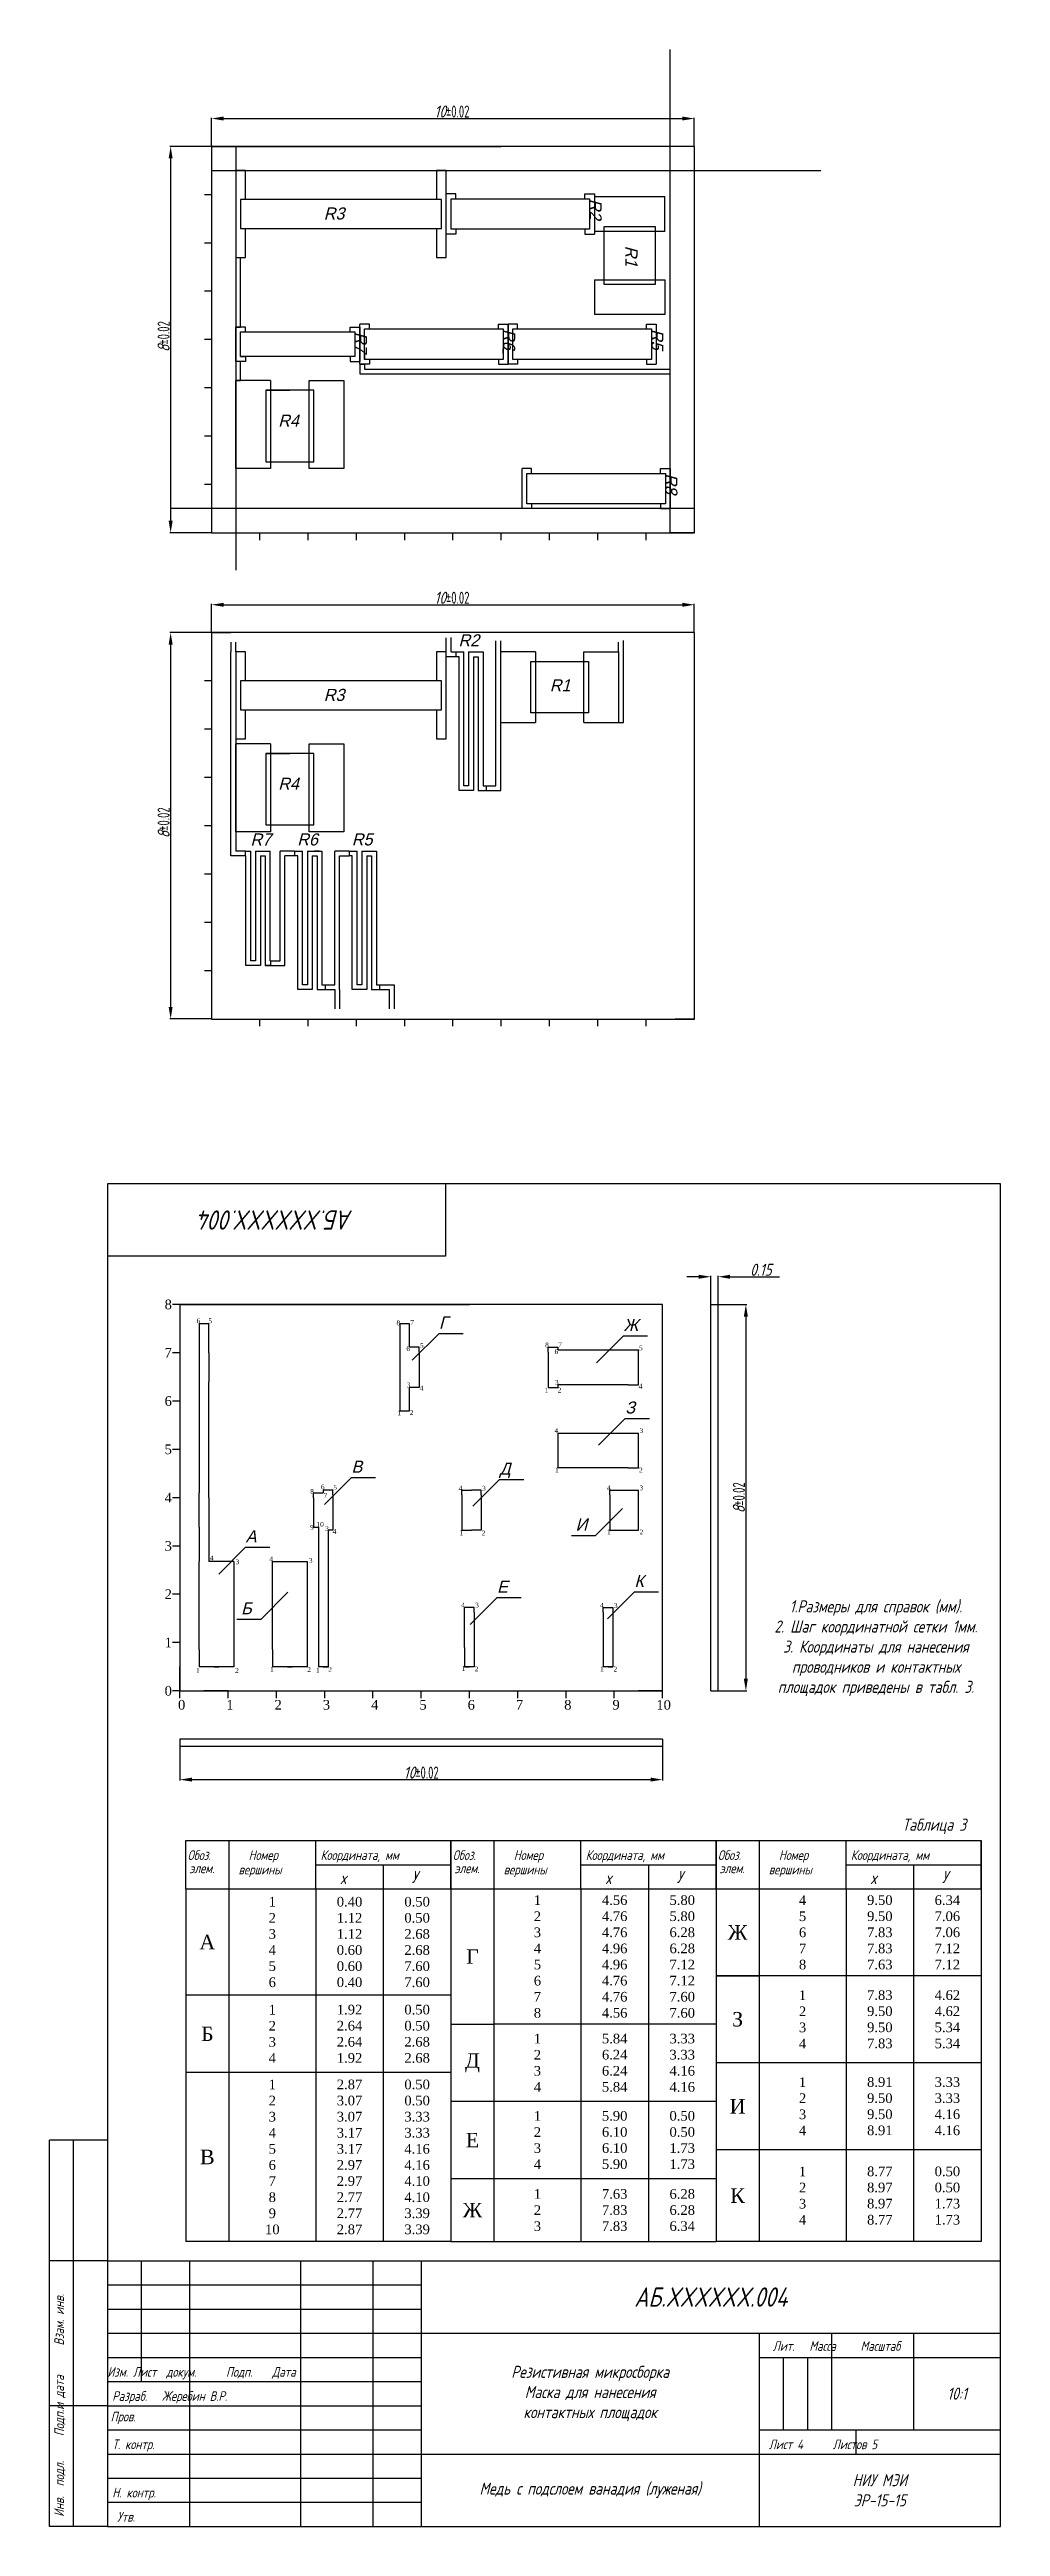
# Model space of a CAD drawing. Header units: millimetres. Extents: x 1007 to 2120, y -18 to 495.
# Drawn here: x 1457 to 1654, y -18 to 495 of the extents above; entities that cross this region are included whole.
import ezdxf

# ---------------------------------------------------------------- set-up
doc = ezdxf.new("R2010")
doc.units = ezdxf.units.MM
doc.layers.add('проводник', color=7, linetype='Continuous')
doc.layers.add('рамка', color=7, linetype='Continuous')
doc.styles.add('2', font='gostwnd4.shx', dxfattribs={"oblique": 15, "height": 2})
doc.styles.add('2.5', font='gostwnd4.shx', dxfattribs={"oblique": 15, "height": 2.5})
doc.styles.add('STYLE1', font='gostwnd4.shx', dxfattribs={"oblique": 15, "height": 2.5})
doc.dimstyles.get("Standard").update_dxf_attribs({"dimtxt": 0.5, "dimasz": 2.5, "dimexe": 0.18, "dimexo": 0.0625, "dimgap": 0.2, "dimtad": 1, "dimtoh": 1, "dimdec": 4, "dimzin": 0, "dimdsep": 46, "dimtxsty": 'STYLE1', "dimcen": 2.5, "dimadec": 0, "dimazin": 0, "dimtfac": 1, "dimtdec": 4, "dimtofl": 0, "dimtmove": 0, "dimatfit": 3, "dimfxl": 1, "dimtolj": 1, "dimtzin": 0, "dimarcsym": 0})

msp = doc.modelspace()

# ---------------------------------------------------------------- texts
at = {"style": 'STYLE1', "oblique": 15}
msp.add_text('Инв.  подл.     Подп.и дата      Взам. инв. ', height=2, rotation=90, dxfattribs=at).set_placement((1460.38162, -15.57306))
for s, p in [('Лит.   Масса     Масштаб', (1607.20008, 18.7896)), ('Изм. Лист  докум.      Подп.    Дата', (1469.38162, 13.42694)), ('Разраб.   Жеребин В.Р.', (1470.38162, 8.42694)), ('Пров.       ', (1470.04422, 4.18176)), ('Т. контр.  ', (1470.38162, -1.57306)), ('Лист 4      Листов 5', (1606.38162, -1.57306)), ('Н. контр.  ', (1470.38162, -11.57306)), ('Утв.      ', (1471.38162, -16.57306))]:
    msp.add_text(s, height=2, dxfattribs=at).set_placement(p)
at = {"color": 0, "insert": (1504.38162, 252.92694), "char_height": 4, "width": 70, "attachment_point": 5, "rotation": 180, "style": '2'}
msp.add_mtext('{\\C7;АБ.XXXXXX.004}', dxfattribs=at)
at = {"char_height": 2.5, "style": 'STYLE1'}
for s, insert, width, attachment_point in [('1.Размеры для справок (мм).\\P2. Шаг координатной сетки 1мм.\\P3. Координаты для нанесения проводников и контактных площадок приведены в табл. 3.', (1628.57006, 174.18431), 44.3358959, 2), ('Таблица 3', (1640.64424, 128.98356), 19.9614445, 2), ('Резистивная микросборка\\PМаска для нанесения \\Pконтактных площадок', (1569.38162, 9.92694), 70, 5), ('\\pt7.5;10:1', (1645.38162, 9.92694), 18, 5), ('Медь с подслоем ванадия (луженая)', (1569.38162, -10.07306), 70, 5), ('НИУ МЭИ\\P\\pt7.5;ЭР-15-15', (1629.38162, -10.07306), 50, 5)]:
    msp.add_mtext(s, dxfattribs=dict(at, insert=insert, width=width, attachment_point=attachment_point))
at = {"color": 0, "insert": (1594.38162, 29.92694), "char_height": 4, "width": 120, "attachment_point": 5, "style": '2.5'}
msp.add_mtext('{\\C7;АБ.XXXXXX.004}', dxfattribs=at)
at = {"layer": 'проводник', "color": 0, "oblique": 15}
for s, p in [('R3', (1514.19309, 460.08166)), ('R4', (1504.76279, 417.18791)), ('R2', (1542.10337, 371.70274)), ('R1', (1561.01952, 362.37777)), ('R3', (1514.19309, 360.40753)), ('R4', (1504.76279, 342.01378)), ('R7', (1499.01029, 330.46367)), ('R6', (1508.70337, 330.48286)), ('R5', (1520.00337, 330.48286)), ('Г', (1538.07845, 230.45794)), ('Ж', (1576.27257, 229.91983)), ('З', (1576.65253, 212.84961)), ('В', (1519.93361, 200.6098)), ('Д', (1550.61012, 200.21935)), ('И', (1566.35703, 188.63118)), ('А', (1498.00818, 186.17194)), ('Е', (1550.08279, 175.73677)), ('К', (1578.55254, 176.93047)), ('Б', (1497.07159, 171.27969))]:
    msp.add_text(s, height=2.5, dxfattribs=at).set_placement(p)
for s, p in [('R2', (1569.26147, 464.36971)), ('R1', (1576.69365, 454.66166)), ('R7', (1520.66147, 436.81971)), ('R6', (1551.36147, 437.41971)), ('R5', (1582.06147, 437.41971)), ('R8', (1584.96147, 407.51971))]:
    msp.add_text(s, height=2.5, rotation=270, dxfattribs=at).set_placement(p)
at = {"layer": 'рамка', "color": 0, "style": '2.5', "oblique": 15}
for s, height, p in [('Обоз.', 2, (1485.99055, 120.42729)), ('элем.', 2, (1486.3459, 117.69175)), ('вершины', 2, (1496.53411, 117.42694)), ('Номер', 2, (1498.63258, 120.42694)), ('Координата, мм', 2, (1513.53411, 120.42694)), ('y', 2.5, (1532.53411, 116.42694)), ('Обоз.', 2, (1540.91431, 120.42729)), ('элем.', 2, (1541.26965, 117.69175)), ('вершины', 2, (1551.45787, 117.42694)), ('Номер', 2, (1553.55633, 120.42694)), ('Координата, мм', 2, (1568.45787, 120.42694)), ('y', 2.5, (1587.45787, 116.42694)), ('Обоз.', 2, (1595.83807, 120.42729)), ('элем.', 2, (1596.19341, 117.69175)), ('вершины', 2, (1606.38162, 117.42694)), ('Номер', 2, (1608.48009, 120.42694)), ('Координата, мм', 2, (1623.38162, 120.42694)), ('y', 2.5, (1642.38162, 116.42694)), ('x', 2.5, (1517.53411, 115.42694)), ('x', 2.5, (1572.45787, 115.42694)), ('x', 2.5, (1627.38162, 115.42694))]:
    msp.add_text(s, height=height, dxfattribs=at).set_placement(p)
at = {"layer": 'рамка'}
for s, insert, char_height, width, attachment_point in [('{\\fTimes New Roman|b0|i0|c204|p18;8}', (1481.22654, 236.45644), 2, 3.3406468, 1), ('{\\fTimes New Roman|b0|i0|c204|p18;6}', (1487.8612, 232.54167), 1, 0.5884989, 1), ('{\\fTimes New Roman|b0|i0|c204|p18;5}', (1490.29421, 232.57222), 1, 0.5884989, 1), ('{\\fTimes New Roman|b0|i0|c204|p18;8}', (1529.25432, 232.13503), 1, 0.5884989, 1), ('{\\fTimes New Roman|b0|i0|c204|p18;7}', (1532.11161, 232.19427), 1, 0.5884989, 1), ('{\\fTimes New Roman|b0|i0|c204|p18;7}', (1481.22654, 226.45644), 2, 3.3406468, 1), ('{\\fTimes New Roman|b0|i0|c204|p18;6}', (1531.30715, 226.82201), 1, 0.5884989, 1), ('{\\fTimes New Roman|b0|i0|c204|p18;5}', (1534.11702, 227.47366), 1, 0.5884989, 1), ('{\\fTimes New Roman|b0|i0|c204|p18;8}', (1560.04615, 227.56287), 1, 0.5884989, 1), ('{\\fTimes New Roman|b0|i0|c204|p18;6}', (1561.99197, 226.19097), 1, 0.5884989, 1), ('{\\fTimes New Roman|b0|i0|c204|p18;7}', (1562.76791, 227.62252), 1, 0.5884989, 1), ('{\\fTimes New Roman|b0|i0|c204|p18;5}', (1579.48459, 226.92795), 1, 0.5884989, 1), ('{\\fTimes New Roman|b0|i0|c204|p18;6}', (1481.22654, 216.45644), 2, 3.3406468, 1), ('{\\fTimes New Roman|b0|i0|c204|p18;3}', (1531.37852, 219.26677), 1, 0.5884989, 1), ('{\\fTimes New Roman|b0|i0|c204|p18;4}', (1534.05007, 218.62321), 1, 0.5884989, 1), ('{\\fTimes New Roman|b0|i0|c204|p18;1}', (1559.93041, 218.21055), 1, 0.5884989, 1), ('{\\fTimes New Roman|b0|i0|c204|p18;3}', (1562.09118, 219.82189), 1, 0.5884989, 1), ('{\\fTimes New Roman|b0|i0|c204|p18;2}', (1562.6391, 218.20715), 1, 0.5884989, 1), ('{\\fTimes New Roman|b0|i0|c204|p18;4}', (1579.42266, 219.0075), 1, 0.5884989, 1), ('{\\fTimes New Roman|b0|i0|c204|p18;1}', (1529.44895, 213.50951), 1, 0.5884989, 1), ('{\\fTimes New Roman|b0|i0|c204|p18;2}', (1532.00357, 213.56119), 1, 0.5884989, 1), ('{\\fTimes New Roman|b0|i0|c204|p18;5}', (1481.22654, 206.45644), 2, 3.3406468, 1), ('{\\fTimes New Roman|b0|i0|c204|p18;4}', (1561.98865, 209.81945), 1, 0.5884989, 1), ('{\\fTimes New Roman|b0|i0|c204|p18;3}', (1579.59634, 209.83599), 1, 0.5884989, 1), ('{\\fTimes New Roman|b0|i0|c204|p18;1}', (1562.12109, 201.68899), 1, 0.5884989, 1), ('{\\fTimes New Roman|b0|i0|c204|p18;2}', (1579.4999, 201.65519), 1, 0.5884989, 1), ('{\\fTimes New Roman|b0|i0|c204|p18;4}', (1481.22654, 196.45644), 2, 3.3406468, 1), ('{\\fTimes New Roman|b0|i0|c204|p18;8}', (1511.38864, 197.23866), 1, 0.5884989, 1), ('{\\fTimes New Roman|b0|i0|c204|p18;6}', (1513.61831, 198.16707), 1, 0.5884989, 1), ('{\\fTimes New Roman|b0|i0|c204|p18;7}', (1514.17573, 196.42167), 1, 0.5884989, 1), ('{\\fTimes New Roman|b0|i0|c204|p18;5}', (1516.17742, 198.08181), 1, 0.5884989, 1), ('{\\fTimes New Roman|b0|i0|c204|p18;4}', (1542.1432, 197.90406), 1, 0.5884989, 1), ('{\\fTimes New Roman|b0|i0|c204|p18;3}', (1546.99865, 197.89053), 1, 0.5884989, 1), ('{\\fTimes New Roman|b0|i0|c204|p18;4}', (1572.86003, 197.95536), 1, 0.5884989, 1), ('{\\fTimes New Roman|b0|i0|c204|p18;3}', (1579.5981, 197.98792), 1, 0.5884989, 1), ('{\\fTimes New Roman|b0|i0|c204|p18;9}', (1511.36838, 189.79874), 1, 0.5884989, 1), ('{\\fTimes New Roman|b0|i0|c204|p18;10}', (1512.67946, 190.42197), 1, 0.5884989, 1), ('{\\fTimes New Roman|b0|i0|c204|p18;3}', (1481.22654, 186.45644), 2, 3.3406468, 1), ('{\\fTimes New Roman|b0|i0|c204|p18;3}', (1514.47522, 189.53102), 1, 0.5884989, 1), ('{\\fTimes New Roman|b0|i0|c204|p18;4}', (1516.02394, 188.9319), 1, 0.5884989, 1), ('{\\fTimes New Roman|b0|i0|c204|p18;1}', (1542.26354, 188.67483), 1, 0.5884989, 1), ('{\\fTimes New Roman|b0|i0|c204|p18;2}', (1546.9003, 188.62058), 1, 0.5884989, 1), ('{\\fTimes New Roman|b0|i0|c204|p18;1}', (1572.88317, 188.87259), 1, 0.5884989, 1), ('{\\fTimes New Roman|b0|i0|c204|p18;2}', (1579.6102, 188.84669), 1, 0.5884989, 1), ('{\\fTimes New Roman|b0|i0|c204|p18;4}', (1490.61197, 183.45597), 1, 0.5884989, 1), ('{\\fTimes New Roman|b0|i0|c204|p18;3}', (1495.92376, 182.66917), 1, 0.5884989, 1), ('{\\fTimes New Roman|b0|i0|c204|p18;4}', (1502.91247, 183.21861), 1, 0.5884989, 1), ('{\\fTimes New Roman|b0|i0|c204|p18;3}', (1511.09931, 182.95619), 1, 0.5884989, 1), ('{\\fTimes New Roman|b0|i0|c204|p18;2}', (1481.22654, 176.45644), 2, 3.3406468, 1), ('{\\fTimes New Roman|b0|i0|c204|p18;4}', (1542.66903, 173.69295), 1, 0.5884989, 1), ('{\\fTimes New Roman|b0|i0|c204|p18;3}', (1545.55872, 173.69855), 1, 0.5884989, 1), ('{\\fTimes New Roman|b0|i0|c204|p18;4}', (1571.42914, 173.63875), 1, 0.5884989, 1), ('{\\fTimes New Roman|b0|i0|c204|p18;3}', (1574.3102, 173.6054), 1, 0.5884989, 1), ('{\\fTimes New Roman|b0|i0|c204|p18;1}', (1481.22654, 166.45644), 2, 3.3406468, 1), ('{\\fTimes New Roman|b0|i0|c204|p18;1}', (1487.72022, 160.19111), 1, 0.5884989, 1), ('{\\fTimes New Roman|b0|i0|c204|p18;2}', (1495.82906, 160.16736), 1, 0.5884989, 1), ('{\\fTimes New Roman|b0|i0|c204|p18;1}', (1503.0834, 160.41213), 1, 0.5884989, 1), ('{\\fTimes New Roman|b0|i0|c204|p18;2}', (1510.77323, 160.35926), 1, 0.5884989, 1), ('{\\fTimes New Roman|b0|i0|c204|p18;1}', (1512.56862, 160.22711), 1, 0.5884989, 1), ('{\\fTimes New Roman|b0|i0|c204|p18;2}', (1515.10846, 160.33308), 1, 0.5884989, 1), ('{\\fTimes New Roman|b0|i0|c204|p18;1}', (1542.76635, 160.5495), 1, 0.5884989, 1), ('{\\fTimes New Roman|b0|i0|c204|p18;2}', (1545.45088, 160.47908), 1, 0.5884989, 1), ('{\\fTimes New Roman|b0|i0|c204|p18;1}', (1571.44465, 160.48405), 1, 0.5884989, 1), ('{\\fTimes New Roman|b0|i0|c204|p18;2}', (1574.22479, 160.44465), 1, 0.5884989, 1), ('{\\fTimes New Roman|b0|i0|c204|p18;0}', (1481.22654, 156.45644), 2, 3.3406468, 1), ('{\\fTimes New Roman|b0|i0|c204|p18;0}', (1483.99617, 153.55893), 2, 3.3406468, 1), ('{\\fTimes New Roman|b0|i0|c204|p18;1}', (1493.99617, 153.55893), 2, 3.3406468, 1), ('{\\fTimes New Roman|b0|i0|c204|p18;2}', (1503.99617, 153.55893), 2, 3.3406468, 1), ('{\\fTimes New Roman|b0|i0|c204|p18;3}', (1513.99617, 153.55893), 2, 3.3406468, 1), ('{\\fTimes New Roman|b0|i0|c204|p18;4}', (1523.99617, 153.55893), 2, 3.3406468, 1), ('{\\fTimes New Roman|b0|i0|c204|p18;5}', (1533.99617, 153.55893), 2, 3.3406468, 1), ('{\\fTimes New Roman|b0|i0|c204|p18;6}', (1543.99617, 153.55893), 2, 3.3406468, 1), ('{\\fTimes New Roman|b0|i0|c204|p18;7}', (1553.99617, 153.55893), 2, 3.3406468, 1), ('{\\fTimes New Roman|b0|i0|c204|p18;8}', (1563.99617, 153.55893), 2, 3.3406468, 1), ('{\\fTimes New Roman|b0|i0|c204|p18;9}', (1573.99617, 153.55893), 2, 3.3406468, 1), ('{\\fTimes New Roman|b0|i0|c204|p18;10}', (1584.59587, 152.54163), 2, 3.3406468, 5), ('{\\fTimes New Roman|b0|i0|c204|p18;1\\P2\\P3\\P4\\P5\\P6\\P7\\P8}', (1558.45787, 100.42694), 2, 18, 5), ('{\\fTimes New Roman|b0|i0|c204|p18;4.56\\P4.76\\P4.76\\P4.96\\P4.96\\P4.76\\P4.76\\P4.56}', (1574.45787, 100.42694), 2, 14, 5), ('{\\fTimes New Roman|b0|i0|c204|p18;5.80\\P5.80\\P6.28\\P6.28\\P7.12\\P7.12\\P7.60\\P7.60}', (1588.45787, 100.42694), 2, 14, 5), ('{\\fTimes New Roman|b0|i0|c204|p18;4\\P5\\P6\\P7\\P8}', (1613.38162, 105.42694), 2, 18, 5), ('{\\fTimes New Roman|b0|i0|c204|p18;9.50\\P9.50\\P7.83\\P7.83\\P7.63}', (1629.38162, 105.42694), 2, 14, 5), ('{\\fTimes New Roman|b0|i0|c204|p18;6.34\\P7.06\\P7.06\\P7.12\\P7.12}', (1643.38162, 105.42694), 2, 14, 5), ('{\\fTimes New Roman|b0|i0|c204|p18;1\\P2\\P3\\P4\\P5\\P6}', (1503.53411, 103.42694), 2, 18, 5), ('{\\fTimes New Roman|b0|i0|c204|p18;0.40\\P1.12\\P1.12\\P0.60\\P0.60\\P0.40}', (1519.53411, 103.42694), 2, 14, 5), ('{\\fTimes New Roman|b0|i0|c204|p18;0.50\\P0.50\\P2.68\\P2.68\\P7.60\\P7.60}', (1533.53411, 103.42694), 2, 14, 5), ('{\\fTimes New Roman|b0|i0|c204|p18;А}', (1490.07223, 103.42694), 3, 8.9237579, 5), ('{\\fTimes New Roman|b0|i0|c204|p18;Ж}', (1599.91974, 105.42694), 3, 8.9237579, 5), ('{\\fTimes New Roman|b0|i0|c204|p18;Г}', (1544.99599, 100.42694), 3, 8.9237579, 5), ('{\\fTimes New Roman|b0|i0|c204|p18;1\\P2\\P3\\P4}', (1613.38162, 87.42694), 2, 18, 5), ('{\\fTimes New Roman|b0|i0|c204|p18;7.83\\P9.50\\P9.50\\P7.83}', (1629.38162, 87.42694), 2, 14, 5), ('{\\fTimes New Roman|b0|i0|c204|p18;4.62\\P4.62\\P5.34\\P5.34}', (1643.38162, 87.42694), 2, 14, 5), ('{\\fTimes New Roman|b0|i0|c204|p18;1\\P2\\P3\\P4}', (1503.53411, 84.42694), 2, 18, 5), ('{\\fTimes New Roman|b0|i0|c204|p18;1.92\\P2.64\\P2.64\\P1.92}', (1519.53411, 84.42694), 2, 14, 5), ('{\\fTimes New Roman|b0|i0|c204|p18;0.50\\P0.50\\P2.68\\P2.68}', (1533.53411, 84.42694), 2, 14, 5), ('{\\fTimes New Roman|b0|i0|c204|p18;З}', (1599.91974, 87.42694), 3, 8.9237579, 5), ('{\\fTimes New Roman|b0|i0|c204|p18;Б}', (1490.07223, 84.42694), 3, 8.9237579, 5), ('{\\fTimes New Roman|b0|i0|c204|p18;1\\P2\\P3\\P4}', (1558.45787, 78.42694), 2, 18, 5), ('{\\fTimes New Roman|b0|i0|c204|p18;5.84\\P6.24\\P6.24\\P5.84}', (1574.45787, 78.42694), 2, 14, 5), ('{\\fTimes New Roman|b0|i0|c204|p18;3.33\\P3.33\\P4.16\\P4.16}', (1588.45787, 78.42694), 2, 14, 5), ('{\\fTimes New Roman|b0|i0|c204|p18;Д}', (1544.99599, 78.42694), 3, 8.9237579, 5), ('{\\fTimes New Roman|b0|i0|c204|p18;1\\P2\\P3\\P4\\P5\\P6\\P7\\P8\\P9\\P10}', (1503.53411, 58.92694), 2, 18, 5), ('{\\fTimes New Roman|b0|i0|c204|p18;2.87\\P3.07\\P3.07\\P3.17\\P3.17\\P2.97\\P2.97\\P2.77\\P2.77\\P2.87}', (1519.53411, 58.92694), 2, 14, 5), ('{\\fTimes New Roman|b0|i0|c204|p18;0.50\\P0.50\\P3.33\\P3.33\\P4.16\\P4.16\\P4.10\\P4.10\\P3.39\\P3.39}', (1533.53411, 58.92694), 2, 14, 5), ('{\\fTimes New Roman|b0|i0|c204|p18;1\\P2\\P3\\P4}', (1613.38162, 69.42694), 2, 18, 5), ('{\\fTimes New Roman|b0|i0|c204|p18;8.91\\P9.50\\P9.50\\P8.91}', (1629.38162, 69.42694), 2, 14, 5), ('{\\fTimes New Roman|b0|i0|c204|p18;3.33\\P3.33\\P4.16\\P4.16}', (1643.38162, 69.42694), 2, 14, 5), ('{\\fTimes New Roman|b0|i0|c204|p18;1\\P2\\P3\\P4}', (1558.45787, 62.42694), 2, 18, 5), ('{\\fTimes New Roman|b0|i0|c204|p18;5.90\\P6.10\\P6.10\\P5.90}', (1574.45787, 62.42694), 2, 14, 5), ('{\\fTimes New Roman|b0|i0|c204|p18;0.50\\P0.50\\P1.73\\P1.73}', (1588.45787, 62.42694), 2, 14, 5), ('{\\fTimes New Roman|b0|i0|c204|p18;И}', (1599.91974, 69.42694), 3, 8.9237579, 5), ('{\\fTimes New Roman|b0|i0|c204|p18;Е}', (1544.99599, 62.42694), 3, 8.9237579, 5), ('{\\fTimes New Roman|b0|i0|c204|p18;В}', (1490.07223, 58.92694), 3, 8.9237579, 5), ('{\\fTimes New Roman|b0|i0|c204|p18;1\\P2\\P3\\P4}', (1613.38162, 50.92694), 2, 18, 5), ('{\\fTimes New Roman|b0|i0|c204|p18;8.77\\P8.97\\P8.97\\P8.77}', (1629.38162, 50.92694), 2, 14, 5), ('{\\fTimes New Roman|b0|i0|c204|p18;0.50\\P0.50\\P1.73\\P1.73}', (1643.38162, 50.92694), 2, 14, 5), ('{\\fTimes New Roman|b0|i0|c204|p18;1\\P2\\P3}', (1558.45787, 47.92694), 2, 18, 5), ('{\\fTimes New Roman|b0|i0|c204|p18;7.63\\P7.83\\P7.83}', (1574.45787, 47.92694), 2, 14, 5), ('{\\fTimes New Roman|b0|i0|c204|p18;6.28\\P6.28\\P6.34}', (1588.45787, 47.92694), 2, 14, 5), ('{\\fTimes New Roman|b0|i0|c204|p18;К}', (1599.91974, 50.92694), 3, 8.9237579, 5), ('{\\fTimes New Roman|b0|i0|c204|p18;Ж}', (1544.99599, 47.92694), 3, 8.9237579, 5)]:
    msp.add_mtext(s, dxfattribs=dict(at, insert=insert, char_height=char_height, width=width, attachment_point=attachment_point))

# ---------------------------------------------------------------- blocks, each defined once
blk = doc.blocks.new('*D6')
at = {"layer": 'Defpoints', "color": 0, "ltscale": 100, "transparency": 16777216}
for p in [(1490.96, 374.55), (1482.47, 294.55), (1490.96, 294.55)]:
    blk.add_point(p, dxfattribs=at)
at = {"layer": 'рамка', "color": 0, "lineweight": -2, "ltscale": 100, "transparency": 16777216}
for p, q in [((1490.9, 374.55), (1482.29, 374.55)), ((1482.47, 372.05), (1482.47, 297.05)), ((1490.9, 294.55), (1482.29, 294.55))]:
    blk.add_line(p, q, dxfattribs=at)
at = {"layer": 'рамка', "color": 0, "ltscale": 100, "transparency": 16777216}
for points in [[(1482.06, 372.05), (1482.89, 372.05), (1482.47, 374.55)], [(1482.06, 297.05), (1482.89, 297.05), (1482.47, 294.55)]]:
    blk.add_solid(points, dxfattribs=at)
at = {"layer": 'рамка', "color": 0, "ltscale": 100, "transparency": 16777216, "insert": (1481.02, 335.18), "char_height": 2.5, "attachment_point": 5, "rotation": 90, "style": 'STYLE1'}
blk.add_mtext('\\A1;8{\\A0;\\Feskd15|c204;\\Q0;\\W0.8;%%P0.02}', dxfattribs=at)
blk = doc.blocks.new('*D7')
at = {"layer": 'Defpoints', "color": 0, "ltscale": 100, "transparency": 16777216}
for p in [(1590.96, 380.32), (1490.96, 374.55), (1590.96, 374.55)]:
    blk.add_point(p, dxfattribs=at)
at = {"layer": 'рамка', "color": 0, "lineweight": -2, "ltscale": 100, "transparency": 16777216}
for p, q in [((1490.96, 374.61), (1490.96, 380.5)), ((1493.46, 380.32), (1588.46, 380.32)), ((1590.96, 374.61), (1590.96, 380.5))]:
    blk.add_line(p, q, dxfattribs=at)
at = {"layer": 'рамка', "color": 0, "ltscale": 100, "transparency": 16777216}
for points in [[(1493.46, 380.73), (1493.46, 379.9), (1490.96, 380.32)], [(1588.46, 380.73), (1588.46, 379.9), (1590.96, 380.32)]]:
    blk.add_solid(points, dxfattribs=at)
at = {"layer": 'рамка', "color": 0, "ltscale": 100, "transparency": 16777216, "insert": (1540.75, 381.77), "char_height": 2.5, "attachment_point": 5, "style": 'STYLE1'}
blk.add_mtext('\\A1;10{\\A0;\\Feskd15|c204;\\Q0;\\W0.8;%%P0.02}', dxfattribs=at)
blk = doc.blocks.new('*D10')
at = {"layer": 'Defpoints', "color": 0, "ltscale": 100, "transparency": 16777216}
for p in [(1490.96, 475.22), (1482.47, 395.22), (1490.96, 395.22)]:
    blk.add_point(p, dxfattribs=at)
at = {"layer": 'рамка', "color": 0, "lineweight": -2, "ltscale": 100, "transparency": 16777216}
for p, q in [((1490.9, 475.22), (1482.29, 475.22)), ((1482.47, 472.72), (1482.47, 397.72)), ((1490.9, 395.22), (1482.29, 395.22))]:
    blk.add_line(p, q, dxfattribs=at)
at = {"layer": 'рамка', "color": 0, "ltscale": 100, "transparency": 16777216}
for points in [[(1482.06, 472.72), (1482.89, 472.72), (1482.47, 475.22)], [(1482.06, 397.72), (1482.89, 397.72), (1482.47, 395.22)]]:
    blk.add_solid(points, dxfattribs=at)
at = {"layer": 'рамка', "color": 0, "ltscale": 100, "transparency": 16777216, "insert": (1481.02, 435.85), "char_height": 2.5, "attachment_point": 5, "rotation": 90, "style": 'STYLE1'}
blk.add_mtext('\\A1;8{\\A0;\\Feskd15|c204;\\Q0;\\W0.8;%%P0.02}', dxfattribs=at)
blk = doc.blocks.new('*D11')
at = {"layer": 'Defpoints', "color": 0, "ltscale": 100, "transparency": 16777216}
for p in [(1590.96, 480.99), (1490.96, 475.22), (1590.96, 475.22)]:
    blk.add_point(p, dxfattribs=at)
at = {"layer": 'рамка', "color": 0, "lineweight": -2, "ltscale": 100, "transparency": 16777216}
for p, q in [((1490.96, 475.28), (1490.96, 481.17)), ((1493.46, 480.99), (1588.46, 480.99)), ((1590.96, 475.28), (1590.96, 481.17))]:
    blk.add_line(p, q, dxfattribs=at)
at = {"layer": 'рамка', "color": 0, "ltscale": 100, "transparency": 16777216}
for points in [[(1493.46, 481.41), (1493.46, 480.58), (1490.96, 480.99)], [(1588.46, 481.41), (1588.46, 480.58), (1590.96, 480.99)]]:
    blk.add_solid(points, dxfattribs=at)
at = {"layer": 'рамка', "color": 0, "ltscale": 100, "transparency": 16777216, "insert": (1540.75, 482.44), "char_height": 2.5, "attachment_point": 5, "style": 'STYLE1'}
blk.add_mtext('\\A1;10{\\A0;\\Feskd15|c204;\\Q0;\\W0.8;%%P0.02}', dxfattribs=at)
blk = doc.blocks.new('*D21')
at = {"layer": 'Defpoints', "color": 0, "ltscale": 100, "transparency": 16777216}
for p in [(1595.88, 241.18), (1594.38, 235.43), (1595.88, 235.43)]:
    blk.add_point(p, dxfattribs=at)
at = {"layer": 'рамка', "color": 0, "lineweight": -2, "ltscale": 100, "transparency": 16777216}
for p, q in [((1591.88, 241.18), (1589.38, 241.18)), ((1594.38, 235.49), (1594.38, 241.36)), ((1595.88, 235.49), (1595.88, 241.36)), ((1598.38, 241.18), (1608.61, 241.18))]:
    blk.add_line(p, q, dxfattribs=at)
at = {"layer": 'рамка', "color": 0, "ltscale": 100, "transparency": 16777216}
for points in [[(1591.88, 241.6), (1591.88, 240.76), (1594.38, 241.18)], [(1598.38, 241.6), (1598.38, 240.76), (1595.88, 241.18)]]:
    blk.add_solid(points, dxfattribs=at)
at = {"layer": 'рамка', "color": 0, "ltscale": 100, "transparency": 16777216, "insert": (1604.75, 242.63), "char_height": 2.5, "attachment_point": 5, "style": 'STYLE1'}
blk.add_mtext('\\A1;0.15', dxfattribs=at)
blk = doc.blocks.new('*D22')
at = {"layer": 'Defpoints', "color": 0, "ltscale": 100, "transparency": 16777216}
for p in [(1595.88, 235.43), (1595.88, 155.43), (1601.64, 155.43)]:
    blk.add_point(p, dxfattribs=at)
at = {"layer": 'рамка', "color": 0, "lineweight": -2, "ltscale": 100, "transparency": 16777216}
for p, q in [((1595.94, 235.43), (1601.82, 235.43)), ((1601.64, 232.93), (1601.64, 157.93)), ((1595.94, 155.43), (1601.82, 155.43))]:
    blk.add_line(p, q, dxfattribs=at)
at = {"layer": 'рамка', "color": 0, "ltscale": 100, "transparency": 16777216}
for points in [[(1601.22, 232.93), (1602.05, 232.93), (1601.64, 235.43)], [(1601.22, 157.93), (1602.05, 157.93), (1601.64, 155.43)]]:
    blk.add_solid(points, dxfattribs=at)
at = {"layer": 'рамка', "color": 0, "ltscale": 100, "transparency": 16777216, "insert": (1600.19, 195.43), "char_height": 2.5, "attachment_point": 5, "rotation": 90, "style": 'STYLE1'}
blk.add_mtext('\\A1;8{\\A0;\\Feskd15|c204;\\Q0;\\W0.8;%%P0.02}', dxfattribs=at)
blk = doc.blocks.new('*D23')
at = {"layer": 'Defpoints', "color": 0, "ltscale": 100, "transparency": 16777216}
for p in [(1484.38, 145.43), (1584.38, 145.43), (1584.38, 137.06)]:
    blk.add_point(p, dxfattribs=at)
at = {"layer": 'рамка', "color": 0, "lineweight": -2, "ltscale": 100, "transparency": 16777216}
for p, q in [((1484.38, 145.36), (1484.38, 136.88)), ((1584.38, 145.36), (1584.38, 136.88)), ((1486.88, 137.06), (1581.88, 137.06))]:
    blk.add_line(p, q, dxfattribs=at)
at = {"layer": 'рамка', "color": 0, "ltscale": 100, "transparency": 16777216}
for points in [[(1486.88, 137.48), (1486.88, 136.65), (1484.38, 137.06)], [(1581.88, 137.48), (1581.88, 136.65), (1584.38, 137.06)]]:
    blk.add_solid(points, dxfattribs=at)
at = {"layer": 'рамка', "color": 0, "ltscale": 100, "transparency": 16777216, "insert": (1534.38, 138.51), "char_height": 2.5, "attachment_point": 5, "style": 'STYLE1'}
blk.add_mtext('\\A1;10{\\A0;\\Feskd15|c204;\\Q0;\\W0.8;%%P0.02}', dxfattribs=at)

# ---------------------------------------------------------------- dimensions: what is measured, and where the dimension line sits
at = {"layer": 'рамка', "ltscale": 100}
for base, p1, p2, picture, middle in [((1590.96147, 480.99187), (1490.96147, 475.21971), (1590.96147, 475.21971), '*D11', (1540.74676, 480.99187)), ((1590.96147, 380.31774), (1490.96147, 374.54558), (1590.96147, 374.54558), '*D7', (1540.74676, 380.31774)), ((1584.38162, 137.06267), (1484.38162, 145.42694), (1584.38162, 145.42694), '*D23', (1534.38162, 137.06267))]:
    dim = msp.add_linear_dim(base=base, p1=p1, p2=p2, text='10{\\A0;\\Feskd15|c204;\\Q0;\\W0.8;%%P0.02}', dimstyle='Standard', dxfattribs=at)
    dim.commit()
    dim.dimension.update_dxf_attribs({"geometry": picture, "text_midpoint": middle, "dimtype": 160})
for base, p1, p2, picture, middle in [((1482.47203, 395.21971), (1490.96147, 475.21971), (1490.96147, 395.21971), '*D10', (1482.47203, 435.85082)), ((1482.47203, 294.54558), (1490.96147, 374.54558), (1490.96147, 294.54558), '*D6', (1482.47203, 335.17669)), ((1601.63671, 155.42694), (1595.88162, 235.42694), (1595.88162, 155.42694), '*D22', (1601.63671, 195.42694))]:
    dim = msp.add_linear_dim(base=base, p1=p1, p2=p2, angle=90, text='8{\\A0;\\Feskd15|c204;\\Q0;\\W0.8;%%P0.02}', dimstyle='Standard', dxfattribs=at)
    dim.commit()
    dim.dimension.update_dxf_attribs({"geometry": picture, "text_midpoint": middle, "dimtype": 160})
dim = msp.add_linear_dim(base=(1595.88162, 241.18015), p1=(1594.38162, 235.42694), p2=(1595.88162, 235.42694), text='0.15', dimstyle='Standard', dxfattribs=at)
dim.commit()
dim.dimension.update_dxf_attribs({"geometry": '*D21', "text_midpoint": (1604.74562, 242.63015)})

# ---------------------------------------------------------------- linework, layer by layer
for p, q in [((1469.38162, 260.42694), (1469.38162, 260.42694)), ((1539.38162, 260.42694), (1539.38162, 245.42694)), ((1539.38162, 245.42694), (1469.38162, 245.42694)), ((1469.38162, 245.42694), (1469.38162, 232.42694)), ((1457.38162, -17.57306), (1457.38162, 62.42694)), ((1469.38162, 62.42694), (1457.38162, 62.42694)), ((1462.38162, -17.57306), (1462.38162, 62.42694)), ((1469.38162, 37.42694), (1457.38162, 37.42694)), ((1469.38162, 37.42694), (1654.38162, 37.42694)), ((1476.38162, 37.42694), (1476.38162, 12.42694)), ((1486.38162, 37.42694), (1486.38162, -17.57306)), ((1509.38162, 37.42694), (1509.38162, -17.57306)), ((1524.38162, 37.42694), (1524.38162, -17.57306)), ((1534.38162, 37.42694), (1534.38162, -17.57306)), ((1469.38162, 32.42694), (1534.38162, 32.42694)), ((1469.38162, 27.42694), (1534.38162, 27.42694)), ((1469.38162, 22.42694), (1534.38162, 22.42694)), ((1534.38162, 22.42694), (1654.38162, 22.42694)), ((1604.38162, 22.42694), (1604.38162, -17.57306)), ((1619.38162, 22.42694), (1619.38162, 2.42694)), ((1636.38162, 22.42694), (1636.38162, 2.42694)), ((1469.38162, 17.42694), (1534.38162, 17.42694)), ((1604.38162, 17.42694), (1654.38162, 17.42694)), ((1609.38162, 17.42694), (1609.38162, 2.42694)), ((1614.38162, 17.42694), (1614.38162, 2.42694)), ((1469.38162, 12.42694), (1534.38162, 12.42694)), ((1469.38162, 7.42694), (1457.38162, 7.42694)), ((1469.38162, 7.42694), (1534.38162, 7.42694)), ((1469.38162, 2.42694), (1534.38162, 2.42694)), ((1604.38162, 2.42694), (1654.38162, 2.42694)), ((1624.38162, 2.42694), (1624.38162, -2.57306)), ((1469.38162, -2.57306), (1534.38162, -2.57306)), ((1534.38162, -2.57306), (1654.38162, -2.57306)), ((1469.38162, -7.57306), (1534.38162, -7.57306)), ((1469.38162, -12.57306), (1534.38162, -12.57306)), ((1469.38162, -17.57306), (1457.38162, -17.57306))]:
    msp.add_line(p, q)
msp.add_lwpolyline([(1469.38162, -17.57306), (1654.38162, -17.57306), (1654.38162, 260.42694), (1469.38162, 260.42694)], close=True)
at = {"layer": 'рамка', "ltscale": 100}
for p, q in [((1585.96147, 395.21971), (1585.96147, 495.27754)), ((1490.96147, 475.21971), (1494.96147, 475.21971)), ((1490.96147, 475.21971), (1490.96147, 471.21971)), ((1490.96147, 475.21971), (1492.96147, 475.21971)), ((1490.96147, 475.21971), (1490.96147, 473.21971)), ((1490.96147, 475.21971), (1550.96147, 475.21971)), ((1490.96147, 475.21971), (1490.96147, 425.21971)), ((1490.96147, 475.21971), (1495.96147, 475.21971)), ((1490.96147, 475.21971), (1490.96147, 470.21971)), ((1495.96147, 475.21971), (1495.96147, 387.49436)), ((1490.96147, 470.21971), (1617.16238, 470.21971)), ((1496.96147, 470.21971), (1495.96147, 470.21971)), ((1495.96147, 470.21971), (1495.96147, 452.21971)), ((1497.96147, 470.21971), (1496.96147, 470.21971)), ((1497.96147, 464.21971), (1497.96147, 470.21971)), ((1538.56147, 470.21971), (1537.56147, 470.21971)), ((1537.56147, 470.21971), (1537.56147, 464.21971)), ((1539.56147, 470.21971), (1538.56147, 470.21971)), ((1539.56147, 452.21971), (1539.56147, 470.21971)), ((1490.96147, 465.21971), (1489.46147, 465.21971)), ((1539.56147, 457.06971), (1539.56147, 465.36971)), ((1541.56147, 465.36971), (1539.56147, 465.36971)), ((1541.56147, 464.36971), (1541.56147, 465.36971)), ((1568.26147, 464.36971), (1568.26147, 465.36971)), ((1568.26147, 465.36971), (1570.26147, 465.36971)), ((1570.26147, 465.36971), (1570.26147, 457.06971)), ((1570.26147, 465.36971), (1570.26147, 461.76971)), ((1570.26147, 464.81971), (1584.86147, 464.81971)), ((1570.26147, 464.81971), (1570.26147, 457.61971)), ((1584.86147, 457.61971), (1584.86147, 464.81971)), ((1497.96147, 452.21971), (1497.96147, 458.21971)), ((1537.56147, 458.21971), (1537.56147, 452.21971)), ((1539.56147, 452.21971), (1539.56147, 461.21971)), ((1539.56147, 457.06971), (1539.56147, 461.21971)), ((1541.56147, 457.06971), (1539.56147, 457.06971)), ((1541.56147, 458.06971), (1541.56147, 457.06971)), ((1568.26147, 458.06971), (1568.26147, 457.06971)), ((1568.26147, 457.06971), (1570.26147, 457.06971)), ((1584.86147, 457.61971), (1570.26147, 457.61971)), ((1582.86147, 458.61971), (1582.86147, 457.61971)), ((1490.96147, 455.21971), (1489.46147, 455.21971)), ((1495.96147, 452.21971), (1497.96147, 452.21971)), ((1496.96147, 437.81971), (1496.96147, 452.21971)), ((1537.56147, 452.21971), (1539.56147, 452.21971)), ((1570.26147, 447.61971), (1584.86147, 447.61971)), ((1570.26147, 447.61971), (1570.26147, 440.41971)), ((1582.86147, 447.61971), (1584.86147, 447.61971)), ((1584.86147, 447.61971), (1584.86147, 440.41971)), ((1490.96147, 445.21971), (1489.46147, 445.21971)), ((1495.96147, 430.71971), (1495.96147, 437.81971)), ((1497.96147, 437.81971), (1495.96147, 437.81971)), ((1495.96147, 437.81971), (1496.96147, 437.81971)), ((1497.96147, 436.81971), (1497.96147, 437.81971)), ((1519.66147, 436.81971), (1519.66147, 437.81971)), ((1519.66147, 437.81971), (1521.66147, 437.81971)), ((1521.66147, 430.11971), (1521.66147, 438.41971)), ((1523.66147, 438.41971), (1521.66147, 438.41971)), ((1521.66147, 437.81971), (1521.66147, 430.71971)), ((1523.66147, 437.41971), (1523.66147, 438.41971)), ((1550.36147, 437.41971), (1550.36147, 438.41971)), ((1550.36147, 438.41971), (1552.36147, 438.41971)), ((1552.36147, 430.11971), (1552.36147, 438.41971)), ((1554.36147, 438.41971), (1552.36147, 438.41971)), ((1552.36147, 438.41971), (1552.36147, 430.11971)), ((1554.36147, 437.41971), (1554.36147, 438.41971)), ((1584.86147, 440.41971), (1570.26147, 440.41971)), ((1581.06147, 437.41971), (1581.06147, 438.41971)), ((1581.06147, 438.41971), (1583.06147, 438.41971)), ((1583.06147, 438.41971), (1583.06147, 430.11971)), ((1490.96147, 435.21971), (1489.46147, 435.21971)), ((1490.96147, 435.21971), (1489.46147, 435.21971)), ((1496.96147, 431.71971), (1497.96147, 431.71971)), ((1497.96147, 431.71971), (1497.96147, 430.71971)), ((1520.66147, 431.71971), (1519.66147, 431.71971)), ((1519.66147, 431.71971), (1519.66147, 430.71971)), ((1522.66147, 432.11971), (1522.66147, 431.11971)), ((1523.66147, 431.11971), (1523.66147, 430.11971)), ((1550.36147, 431.11971), (1550.36147, 430.11971)), ((1551.36147, 432.31971), (1551.36147, 433.31971)), ((1554.36147, 431.11971), (1554.36147, 430.11971)), ((1581.06147, 431.11971), (1581.06147, 430.11971)), ((1497.96147, 430.71971), (1495.96147, 430.71971)), ((1495.96147, 430.71971), (1495.96147, 426.71971)), ((1503.16147, 426.71971), (1495.96147, 426.71971)), ((1495.96147, 408.49984), (1495.96147, 426.71971)), ((1495.96147, 426.71971), (1496.96147, 426.71971)), ((1496.96147, 426.71971), (1496.96147, 430.71971)), ((1503.16147, 426.71971), (1503.16147, 408.49984)), ((1511.16147, 408.49984), (1511.16147, 426.71971)), ((1511.16147, 424.71971), (1511.16147, 426.71971)), ((1511.16147, 426.71971), (1518.36147, 426.71971)), ((1518.36147, 426.71971), (1518.36147, 408.49984)), ((1519.66147, 430.71971), (1521.66147, 430.71971)), ((1523.66147, 430.11971), (1521.66147, 430.11971)), ((1521.66147, 430.11971), (1522.66147, 430.11971)), ((1521.66147, 430.11971), (1521.66147, 428.11971)), ((1521.66147, 428.11971), (1585.96147, 428.11971)), ((1522.66147, 430.11971), (1522.66147, 429.11971)), ((1522.66147, 429.11971), (1585.96147, 429.11971)), ((1550.36147, 430.11971), (1552.36147, 430.11971)), ((1554.36147, 430.11971), (1552.36147, 430.11971)), ((1581.06147, 430.11971), (1583.06147, 430.11971)), ((1490.96147, 425.21971), (1489.46147, 425.21971)), ((1502.16147, 424.71971), (1507.16147, 424.71971)), ((1490.96147, 415.21971), (1489.46147, 415.21971)), ((1490.96147, 405.21971), (1489.46147, 405.21971)), ((1503.16147, 408.49984), (1495.96147, 408.49984)), ((1518.36147, 408.49984), (1511.16147, 408.49984)), ((1555.26147, 400.21971), (1555.26147, 408.51971)), ((1557.26147, 408.51971), (1555.26147, 408.51971)), ((1557.26147, 407.51971), (1557.26147, 408.51971)), ((1583.96147, 407.51971), (1583.96147, 408.51971)), ((1583.96147, 408.51971), (1585.96147, 408.51971)), ((1585.96147, 408.51971), (1585.96147, 400.21971)), ((1590.96147, 400.21971), (1482.47203, 400.21971)), ((1557.26147, 400.21971), (1555.26147, 400.21971)), ((1557.26147, 401.21971), (1557.26147, 400.21971)), ((1583.96147, 401.21971), (1583.96147, 400.21971)), ((1583.96147, 400.21971), (1585.96147, 400.21971)), ((1590.96147, 395.21971), (1590.96147, 400.21971)), ((1500.96147, 393.71971), (1500.96147, 395.21971)), ((1510.96147, 393.71971), (1510.96147, 395.21971)), ((1520.96147, 393.71971), (1520.96147, 395.21971)), ((1530.96147, 393.71971), (1530.96147, 395.21971)), ((1540.96147, 393.71971), (1540.96147, 395.21971)), ((1540.96147, 393.71971), (1540.96147, 395.21971)), ((1550.96147, 393.71971), (1550.96147, 395.21971)), ((1560.96147, 393.71971), (1560.96147, 395.21971)), ((1570.96147, 393.71971), (1570.96147, 395.21971)), ((1580.96147, 393.71971), (1580.96147, 395.21971)), ((1590.96147, 395.21971), (1585.96147, 395.21971)), ((1590.96147, 395.21971), (1586.96147, 395.21971)), ((1590.96147, 395.21971), (1588.96147, 395.21971)), ((1590.96147, 395.21971), (1590.96147, 399.21971)), ((1590.96147, 395.21971), (1590.96147, 397.21971)), ((1490.96147, 374.54558), (1494.96147, 374.54558)), ((1490.96147, 374.54558), (1490.96147, 370.54558)), ((1494.96147, 372.54558), (1494.96147, 370.54558)), ((1494.96147, 328.32571), (1494.96147, 370.54558)), ((1495.96147, 370.54558), (1495.96147, 372.54558)), ((1496.96147, 370.54558), (1495.96147, 370.54558)), ((1495.96147, 370.54558), (1495.96147, 352.54558)), ((1495.96147, 370.54558), (1495.96147, 352.54558)), ((1497.96147, 370.54558), (1496.96147, 370.54558)), ((1497.96147, 364.54558), (1497.96147, 370.54558)), ((1538.56147, 370.54558), (1537.56147, 370.54558)), ((1537.56147, 370.54558), (1537.56147, 364.54558)), ((1539.56147, 370.54558), (1538.56147, 370.54558)), ((1539.56147, 370.54558), (1539.56147, 373.49278)), ((1539.56147, 352.54558), (1539.56147, 370.54558)), ((1541.56147, 369.54558), (1539.56147, 369.54558)), ((1540.56147, 370.54558), (1540.56147, 373.54558)), ((1540.56147, 370.54558), (1541.56147, 370.54558)), ((1541.56147, 370.54558), (1543.21147, 370.54558)), ((1541.56147, 370.54558), (1541.56147, 369.54558)), ((1542.21147, 369.54558), (1541.56147, 369.54558)), ((1542.21147, 341.84558), (1542.21147, 369.54558)), ((1543.21147, 342.84558), (1543.21147, 370.54558)), ((1544.21147, 370.54558), (1547.21147, 370.54558)), ((1544.21147, 370.54558), (1544.21147, 342.84558)), ((1545.21147, 369.54558), (1545.21147, 341.84558)), ((1545.21147, 369.54558), (1546.21147, 369.54558)), ((1546.21147, 369.54558), (1546.21147, 341.84558)), ((1547.21147, 370.54558), (1547.21147, 342.84558)), ((1549.86147, 342.84558), (1549.86147, 372.84558)), ((1550.86147, 341.84558), (1550.86147, 372.84558)), ((1558.06147, 370.54558), (1550.86147, 370.54558)), ((1550.86147, 355.94558), (1550.86147, 370.54558)), ((1558.06147, 370.54558), (1558.06147, 355.94558)), ((1568.06147, 355.94558), (1568.06147, 370.54558)), ((1568.06147, 368.54558), (1568.06147, 370.54558)), ((1568.06147, 370.54558), (1575.26147, 370.54558)), ((1575.26147, 370.54558), (1575.26147, 372.54558)), ((1575.26147, 370.54558), (1575.26147, 355.94558)), ((1576.26147, 355.94558), (1576.26147, 372.94558)), ((1490.96147, 364.54558), (1489.46147, 364.54558)), ((1557.06147, 368.54558), (1558.06147, 368.54558)), ((1490.96147, 354.54558), (1489.46147, 354.54558)), ((1497.96147, 352.54558), (1497.96147, 358.54558)), ((1537.56147, 358.54558), (1537.56147, 352.54558)), ((1550.86147, 355.94558), (1558.06147, 355.94558)), ((1568.06147, 355.94558), (1575.26147, 355.94558)), ((1575.26147, 355.94558), (1576.26147, 355.94558)), ((1495.96147, 352.54558), (1497.96147, 352.54558)), ((1495.96147, 352.54558), (1495.96147, 351.54558)), ((1503.16147, 351.54558), (1495.96147, 351.54558)), ((1495.96147, 333.32571), (1495.96147, 351.54558)), ((1495.96147, 351.54558), (1495.96147, 333.32571)), ((1502.16147, 349.54558), (1507.16147, 349.54558)), ((1503.16147, 351.54558), (1503.16147, 333.32571)), ((1511.16147, 333.32571), (1511.16147, 351.54558)), ((1511.16147, 349.54558), (1511.16147, 351.54558)), ((1511.16147, 351.54558), (1518.36147, 351.54558)), ((1518.36147, 351.54558), (1518.36147, 333.32571)), ((1537.56147, 352.54558), (1539.56147, 352.54558)), ((1490.96147, 344.54558), (1489.46147, 344.54558)), ((1545.21147, 341.84558), (1542.21147, 341.84558)), ((1544.21147, 342.84558), (1543.21147, 342.84558)), ((1546.21147, 341.84558), (1547.86147, 341.84558)), ((1547.21147, 342.84558), (1547.86147, 342.84558)), ((1547.86147, 342.84558), (1547.86147, 341.84558)), ((1547.86147, 342.84558), (1549.86147, 342.84558)), ((1547.86147, 341.84558), (1550.86147, 341.84558)), ((1490.96147, 334.54558), (1489.46147, 334.54558)), ((1490.96147, 334.54558), (1489.46147, 334.54558)), ((1495.96147, 328.32571), (1494.96147, 328.32571)), ((1503.16147, 333.32571), (1495.96147, 333.32571)), ((1495.96147, 333.32571), (1495.96147, 329.32571)), ((1497.96147, 329.32571), (1495.96147, 329.32571)), ((1497.96147, 328.32571), (1495.96147, 328.32571)), ((1497.96147, 328.32571), (1497.96147, 329.32571)), ((1497.96147, 329.32571), (1499.06147, 329.32571)), ((1498.06147, 328.32571), (1497.96147, 328.32571)), ((1498.06147, 305.62571), (1498.06147, 328.32571)), ((1499.06147, 306.62571), (1499.06147, 329.32571)), ((1500.06147, 329.32571), (1500.06147, 306.62571)), ((1500.06147, 329.32571), (1503.06147, 329.32571)), ((1501.06147, 328.32571), (1501.06147, 305.62571)), ((1501.06147, 328.32571), (1502.06147, 328.32571)), ((1502.06147, 328.32571), (1502.06147, 305.62571)), ((1503.06147, 306.62571), (1503.06147, 329.32571)), ((1505.16147, 306.62571), (1505.16147, 329.32571)), ((1508.16147, 329.32571), (1505.16147, 329.32571)), ((1506.16147, 305.62571), (1506.16147, 328.32571)), ((1508.16147, 328.32571), (1506.16147, 328.32571)), ((1508.16147, 329.32571), (1509.81147, 329.32571)), ((1508.16147, 329.32571), (1508.16147, 328.32571)), ((1508.81147, 328.32571), (1508.16147, 328.32571)), ((1508.81147, 300.62571), (1508.81147, 328.32571)), ((1509.81147, 301.62571), (1509.81147, 329.32571)), ((1510.81147, 329.32571), (1513.81147, 329.32571)), ((1510.81147, 329.32571), (1510.81147, 301.62571)), ((1518.36147, 333.32571), (1511.16147, 333.32571)), ((1511.81147, 328.32571), (1511.81147, 300.62571)), ((1511.81147, 328.32571), (1512.81147, 328.32571)), ((1513.26147, 329.32571), (1512.26147, 329.32571)), ((1512.81147, 328.32571), (1512.81147, 300.62571)), ((1513.81147, 329.32571), (1513.81147, 301.62571)), ((1516.46147, 301.62571), (1516.46147, 329.32571)), ((1519.46147, 329.32571), (1516.46147, 329.32571)), ((1517.46147, 328.32571), (1519.46147, 328.32571)), ((1517.46147, 300.62571), (1517.46147, 328.32571)), ((1519.46147, 329.32571), (1521.11147, 329.32571)), ((1519.46147, 329.32571), (1519.46147, 328.32571)), ((1520.11147, 328.32571), (1519.46147, 328.32571)), ((1520.11147, 300.62571), (1520.11147, 328.32571)), ((1521.11147, 301.62571), (1521.11147, 329.32571)), ((1522.11147, 329.32571), (1525.11147, 329.32571)), ((1522.11147, 329.32571), (1522.11147, 301.62571)), ((1523.11147, 328.32571), (1523.11147, 300.62571)), ((1523.11147, 328.32571), (1524.11147, 328.32571)), ((1524.11147, 328.32571), (1524.11147, 300.62571)), ((1525.11147, 329.32571), (1525.11147, 301.62571)), ((1490.96147, 324.54558), (1489.46147, 324.54558)), ((1490.96147, 314.54558), (1489.46147, 314.54558)), ((1490.96147, 304.54558), (1489.46147, 304.54558)), ((1501.06147, 305.62571), (1498.06147, 305.62571)), ((1500.06147, 306.62571), (1499.06147, 306.62571)), ((1502.06147, 305.62571), (1503.06147, 305.62571)), ((1503.16147, 305.62571), (1502.06147, 305.62571)), ((1503.06147, 306.62571), (1503.16147, 306.62571)), ((1503.16147, 306.62571), (1503.16147, 305.62571)), ((1503.16147, 306.62571), (1505.16147, 306.62571)), ((1503.16147, 305.62571), (1506.16147, 305.62571)), ((1511.81147, 300.62571), (1508.81147, 300.62571)), ((1510.81147, 301.62571), (1509.81147, 301.62571)), ((1512.81147, 300.62571), (1514.46147, 300.62571)), ((1513.46147, 300.62571), (1514.46147, 300.62571)), ((1513.81147, 301.62571), (1514.46147, 301.62571)), ((1514.46147, 301.62571), (1514.46147, 300.62571)), ((1514.46147, 301.62571), (1516.46147, 301.62571)), ((1514.46147, 300.62571), (1516.46147, 300.62571)), ((1516.46147, 300.62571), (1516.46147, 296.62571)), ((1517.46147, 300.62571), (1517.46147, 296.62571)), ((1523.11147, 300.62571), (1520.11147, 300.62571)), ((1522.11147, 301.62571), (1521.11147, 301.62571)), ((1524.11147, 300.62571), (1525.76147, 300.62571)), ((1524.76147, 300.62571), (1525.76147, 300.62571)), ((1525.11147, 301.62571), (1525.76147, 301.62571)), ((1525.76147, 301.62571), (1525.76147, 300.62571)), ((1525.76147, 301.62571), (1528.76147, 301.62571)), ((1525.76147, 300.62571), (1527.76147, 300.62571)), ((1527.76147, 300.62571), (1527.76147, 296.62571)), ((1528.76147, 301.62571), (1528.76147, 296.62571)), ((1590.96147, 294.54558), (1590.96147, 298.54558)), ((1500.96147, 293.04558), (1500.96147, 294.54558)), ((1510.96147, 293.04558), (1510.96147, 294.54558)), ((1520.96147, 293.04558), (1520.96147, 294.54558)), ((1530.96147, 293.04558), (1530.96147, 294.54558)), ((1540.96147, 293.04558), (1540.96147, 294.54558)), ((1540.96147, 293.04558), (1540.96147, 294.54558)), ((1550.96147, 293.04558), (1550.96147, 294.54558)), ((1560.96147, 293.04558), (1560.96147, 294.54558)), ((1570.96147, 293.04558), (1570.96147, 294.54558)), ((1580.96147, 293.04558), (1580.96147, 294.54558)), ((1590.96147, 294.54558), (1586.96147, 294.54558)), ((1469.38162, 260.42694), (1469.38162, 235.42694)), ((1484.38162, 235.42694), (1482.88162, 235.42694)), ((1484.38162, 235.42694), (1488.38162, 235.42694)), ((1484.38162, 235.42694), (1484.38162, 231.42694)), ((1484.38162, 235.42694), (1486.38162, 235.42694)), ((1484.38162, 235.42694), (1484.38162, 233.42694)), ((1484.38162, 235.42694), (1544.38162, 235.42694)), ((1484.38162, 235.42694), (1484.38162, 185.42694)), ((1484.38162, 235.42694), (1489.38162, 235.42694)), ((1484.38162, 235.42694), (1484.38162, 230.42694)), ((1484.38162, 235.42694), (1484.38162, 230.42694)), ((1489.38162, 231.42694), (1488.38162, 231.42694)), ((1488.38162, 231.42694), (1488.38162, 213.42694)), ((1490.38162, 231.42694), (1489.38162, 231.42694)), ((1490.38162, 225.42694), (1490.38162, 231.42694)), ((1530.98162, 231.42694), (1529.98162, 231.42694)), ((1529.98162, 231.42694), (1529.98162, 225.42694)), ((1531.98162, 231.42694), (1530.98162, 231.42694)), ((1531.98162, 226.57694), (1531.98162, 231.42694)), ((1594.38162, 155.42694), (1594.38162, 235.42694)), ((1594.38162, 235.42694), (1595.88162, 235.42694)), ((1595.88162, 155.42694), (1595.88162, 235.42694)), ((1533.98162, 226.57694), (1531.98162, 226.57694)), ((1532.51311, 223.89261), (1538.07845, 229.45794)), ((1533.98162, 225.57694), (1533.98162, 226.57694)), ((1538.07845, 229.45794), (1543.07845, 229.45794)), ((1560.68162, 225.57694), (1560.68162, 226.57694)), ((1560.68162, 226.57694), (1562.68162, 226.57694)), ((1562.68162, 226.57694), (1562.68162, 226.02694)), ((1562.68162, 226.02694), (1577.28162, 226.02694)), ((1570.70724, 223.35449), (1576.27257, 228.91983)), ((1576.27257, 228.91983), (1581.27257, 228.91983)), ((1577.28162, 226.02694), (1579.38162, 226.02694)), ((1579.38162, 218.82694), (1579.38162, 226.02694)), ((1484.38162, 225.42694), (1482.88162, 225.42694)), ((1490.38162, 225.42694), (1490.38162, 219.42694)), ((1529.98162, 225.42694), (1529.98162, 219.42694)), ((1533.98162, 225.57694), (1533.98162, 219.27694)), ((1560.68162, 225.57694), (1560.68162, 219.27694)), ((1484.38162, 215.42694), (1482.88162, 215.42694)), ((1490.38162, 213.42694), (1490.38162, 219.42694)), ((1529.98162, 219.42694), (1529.98162, 213.42694)), ((1533.98162, 218.27694), (1531.98162, 218.27694)), ((1531.98162, 213.42694), (1531.98162, 218.27694)), ((1533.98162, 219.27694), (1533.98162, 218.27694)), ((1560.68162, 219.27694), (1560.68162, 218.27694)), ((1560.68162, 218.27694), (1562.68162, 218.27694)), ((1577.28162, 218.82694), (1562.68162, 218.82694)), ((1562.68162, 218.82694), (1562.68162, 218.27694)), ((1577.28162, 218.82694), (1579.38162, 218.82694)), ((1488.38162, 213.42694), (1488.38162, 196.42694)), ((1490.38162, 196.42694), (1490.38162, 213.42694)), ((1529.98162, 213.42694), (1531.98162, 213.42694)), ((1571.08719, 206.28427), (1576.65253, 211.84961)), ((1576.65253, 211.84961), (1581.65253, 211.84961)), ((1484.38162, 205.42694), (1482.88162, 205.42694)), ((1562.68162, 208.82694), (1577.28162, 208.82694)), ((1562.68162, 208.82694), (1562.68162, 201.62694)), ((1575.28162, 208.82694), (1577.28162, 208.82694)), ((1577.28162, 208.82694), (1579.38162, 208.82694)), ((1579.38162, 201.62694), (1579.38162, 208.82694)), ((1577.28162, 201.62694), (1562.68162, 201.62694)), ((1577.28162, 201.62694), (1579.38162, 201.62694)), ((1484.38162, 195.42694), (1482.88162, 195.42694)), ((1484.38162, 195.42694), (1482.88162, 195.42694)), ((1488.38162, 189.32694), (1488.38162, 196.42694)), ((1490.38162, 195.42694), (1490.38162, 196.42694)), ((1490.38162, 195.42694), (1490.38162, 190.32694)), ((1512.08162, 195.42694), (1512.08162, 196.42694)), ((1512.08162, 196.42694), (1514.08162, 196.42694)), ((1512.08162, 195.42694), (1512.08162, 190.32694)), ((1516.08162, 197.02694), (1514.08162, 197.02694)), ((1514.08162, 197.02694), (1514.08162, 196.42694)), ((1514.36827, 194.04446), (1519.93361, 199.6098)), ((1516.08162, 196.02694), (1516.08162, 197.02694)), ((1516.08162, 196.02694), (1516.08162, 189.72694)), ((1519.93361, 199.6098), (1524.93361, 199.6098)), ((1542.78162, 196.02694), (1542.78162, 197.02694)), ((1542.78162, 197.02694), (1544.78162, 197.02694)), ((1542.78162, 196.02694), (1542.78162, 189.72694)), ((1546.78162, 197.02694), (1544.78162, 197.02694)), ((1545.04479, 193.65402), (1550.61012, 199.21935)), ((1546.78162, 196.02694), (1546.78162, 197.02694)), ((1546.78162, 196.02694), (1546.78162, 189.72694)), ((1550.61012, 199.21935), (1555.61012, 199.21935)), ((1573.48162, 196.02694), (1573.48162, 197.02694)), ((1573.48162, 197.02694), (1575.48162, 197.02694)), ((1573.48162, 196.02694), (1573.48162, 189.72694)), ((1575.48162, 197.02694), (1577.28162, 197.02694)), ((1577.28162, 197.02694), (1579.38162, 197.02694)), ((1579.38162, 188.72694), (1579.38162, 197.02694)), ((1490.38162, 190.32694), (1490.38162, 189.32694)), ((1512.08162, 190.32694), (1512.08162, 189.32694)), ((1570.48673, 187.63118), (1576.05207, 193.19652)), ((1484.38162, 185.42694), (1482.88162, 185.42694)), ((1488.38162, 189.32694), (1488.38162, 182.22694)), ((1490.38162, 189.32694), (1490.38162, 182.22694)), ((1492.44284, 179.6066), (1498.00818, 185.17194)), ((1498.00818, 185.17194), (1503.00818, 185.17194)), ((1512.08162, 189.32694), (1513.08162, 189.32694)), ((1513.08162, 189.32694), (1513.08162, 160.42694)), ((1516.08162, 188.72694), (1515.08162, 188.72694)), ((1515.08162, 188.72694), (1515.08162, 160.42694)), ((1516.08162, 189.72694), (1516.08162, 188.72694)), ((1542.78162, 189.72694), (1542.78162, 188.72694)), ((1542.78162, 188.72694), (1544.78162, 188.72694)), ((1546.78162, 188.72694), (1544.78162, 188.72694)), ((1546.78162, 189.72694), (1546.78162, 188.72694)), ((1565.48673, 187.63118), (1570.48673, 187.63118)), ((1573.48162, 189.72694), (1573.48162, 188.72694)), ((1573.48162, 188.72694), (1575.48162, 188.72694)), ((1575.48162, 188.72694), (1577.28162, 188.72694)), ((1577.28162, 188.72694), (1579.38162, 188.72694)), ((1488.38162, 164.00707), (1488.38162, 182.22694)), ((1495.58162, 182.22694), (1490.38162, 182.22694)), ((1495.58162, 182.22694), (1495.58162, 164.00707)), ((1503.58162, 164.00707), (1503.58162, 182.22694)), ((1503.58162, 180.22694), (1503.58162, 182.22694)), ((1503.58162, 182.22694), (1510.78162, 182.22694)), ((1510.78162, 182.22694), (1510.78162, 164.00707)), ((1484.38162, 175.42694), (1482.88162, 175.42694)), ((1501.20129, 170.27969), (1506.76663, 175.84502)), ((1544.51746, 169.17144), (1550.08279, 174.73677)), ((1550.08279, 174.73677), (1555.08279, 174.73677)), ((1572.98721, 170.36514), (1578.55254, 175.93047)), ((1578.55254, 175.93047), (1583.55254, 175.93047)), ((1496.20129, 170.27969), (1501.20129, 170.27969)), ((1543.38162, 164.42694), (1543.38162, 172.72694)), ((1545.38162, 172.72694), (1543.38162, 172.72694)), ((1545.38162, 171.72694), (1545.38162, 172.72694)), ((1545.38162, 171.72694), (1545.38162, 165.42694)), ((1572.08162, 171.72694), (1572.08162, 172.72694)), ((1572.08162, 172.72694), (1574.08162, 172.72694)), ((1572.08162, 171.72694), (1572.08162, 165.42694)), ((1574.08162, 172.72694), (1574.08162, 164.42694)), ((1484.38162, 165.42694), (1482.88162, 165.42694)), ((1543.38162, 164.42694), (1543.38162, 160.42694)), ((1545.38162, 165.42694), (1545.38162, 164.42694)), ((1545.38162, 164.42694), (1545.38162, 160.42694)), ((1572.08162, 165.42694), (1572.08162, 164.42694)), ((1572.08162, 164.42694), (1572.08162, 160.42694)), ((1574.08162, 164.42694), (1574.08162, 160.42694)), ((1484.38162, 155.42694), (1484.38162, 160.42694)), ((1484.38162, 155.42694), (1484.38162, 159.42694)), ((1488.38162, 164.00707), (1488.38162, 160.42694)), ((1495.58162, 160.42694), (1488.38162, 160.42694)), ((1491.48162, 160.42694), (1492.48162, 160.42694)), ((1495.58162, 164.00707), (1495.58162, 160.42694)), ((1503.58162, 164.00707), (1503.58162, 160.42694)), ((1510.78162, 160.42694), (1503.58162, 160.42694)), ((1506.68162, 160.42694), (1507.68162, 160.42694)), ((1510.78162, 164.00707), (1510.78162, 160.42694)), ((1515.08162, 160.42694), (1513.08162, 160.42694)), ((1514.08162, 160.42694), (1515.08162, 160.42694)), ((1543.38162, 160.42694), (1544.38162, 160.42694)), ((1545.38162, 160.42694), (1543.38162, 160.42694)), ((1574.08162, 160.42694), (1572.08162, 160.42694)), ((1573.08162, 160.42694), (1574.08162, 160.42694)), ((1584.38162, 155.42694), (1584.38162, 160.42694)), ((1484.38162, 155.42694), (1482.88162, 155.42694)), ((1484.38162, 155.42694), (1484.38162, 157.42694)), ((1484.38162, 155.42694), (1489.38162, 155.42694)), ((1484.38162, 153.92694), (1484.38162, 155.42694)), ((1494.38162, 155.42694), (1489.38162, 155.42694)), ((1494.38162, 153.92694), (1494.38162, 155.42694)), ((1504.38162, 153.92694), (1504.38162, 155.42694)), ((1514.38162, 153.92694), (1514.38162, 155.42694)), ((1524.38162, 153.92694), (1524.38162, 155.42694)), ((1534.38162, 153.92694), (1534.38162, 155.42694)), ((1534.38162, 153.92694), (1534.38162, 155.42694)), ((1544.38162, 153.92694), (1544.38162, 155.42694)), ((1554.38162, 153.92694), (1554.38162, 155.42694)), ((1564.38162, 153.92694), (1564.38162, 155.42694)), ((1574.38162, 153.92694), (1574.38162, 155.42694)), ((1584.38162, 155.42694), (1579.38162, 155.42694)), ((1584.38162, 153.92694), (1584.38162, 155.42694)), ((1594.38162, 155.42694), (1595.88162, 155.42694)), ((1584.38162, 145.42694), (1484.38162, 145.42694)), ((1484.38162, 145.42694), (1484.38162, 143.92694)), ((1584.38162, 143.92694), (1484.38162, 143.92694)), ((1584.38162, 145.42694), (1584.38162, 143.92694)), ((1540.53411, 124.42694), (1540.53411, 114.42694)), ((1595.45787, 124.42694), (1595.45787, 114.42694)), ((1650.38162, 124.42694), (1650.38162, 114.42694)), ((1485.61035, 114.42694), (1485.61035, 92.42694)), ((1494.53411, 114.42694), (1494.53411, 92.42694)), ((1512.53411, 114.42694), (1512.53411, 92.42694)), ((1526.53411, 114.42694), (1526.53411, 92.42694)), ((1540.53411, 114.42694), (1540.53411, 92.42694)), ((1540.53411, 114.42694), (1540.53411, 86.42694)), ((1549.45787, 114.42694), (1549.45787, 86.42694)), ((1567.45787, 114.42694), (1567.45787, 86.42694)), ((1581.45787, 114.42694), (1581.45787, 86.42694)), ((1595.45787, 114.42694), (1595.45787, 86.42694)), ((1595.45787, 114.42694), (1595.45787, 92.42694)), ((1595.45787, 114.42694), (1595.45787, 96.42694)), ((1604.38162, 114.42694), (1604.38162, 96.42694)), ((1622.38162, 114.42694), (1622.38162, 96.42694)), ((1636.38162, 114.42694), (1636.38162, 96.42694)), ((1650.38162, 114.42694), (1650.38162, 96.42694)), ((1494.53411, 92.42694), (1485.61035, 92.42694)), ((1485.61035, 92.42694), (1485.61035, 76.42694)), ((1512.53411, 92.42694), (1494.53411, 92.42694)), ((1494.53411, 92.42694), (1494.53411, 76.42694)), ((1526.53411, 92.42694), (1512.53411, 92.42694)), ((1512.53411, 92.42694), (1512.53411, 76.42694)), ((1540.53411, 92.42694), (1526.53411, 92.42694)), ((1526.53411, 92.42694), (1526.53411, 76.42694)), ((1540.53411, 92.42694), (1540.53411, 76.42694)), ((1595.45787, 96.42694), (1604.38162, 96.42694)), ((1604.38162, 96.42694), (1595.45787, 96.42694)), ((1595.45787, 96.42694), (1595.45787, 80.42694)), ((1622.38162, 96.42694), (1604.38162, 96.42694)), ((1622.38162, 96.42694), (1604.38162, 96.42694)), ((1604.38162, 96.42694), (1604.38162, 78.42694)), ((1636.38162, 96.42694), (1622.38162, 96.42694)), ((1636.38162, 96.42694), (1622.38162, 96.42694)), ((1622.38162, 96.42694), (1622.38162, 78.42694)), ((1650.38162, 96.42694), (1636.38162, 96.42694)), ((1650.38162, 96.42694), (1636.38162, 96.42694)), ((1636.38162, 96.42694), (1636.38162, 78.42694)), ((1650.38162, 96.42694), (1650.38162, 78.42694)), ((1540.53411, 86.42694), (1549.45787, 86.42694)), ((1540.53411, 86.42694), (1540.53411, 70.42694)), ((1567.45787, 86.42694), (1549.45787, 86.42694)), ((1549.45787, 86.42694), (1549.45787, 70.42694)), ((1581.45787, 86.42694), (1567.45787, 86.42694)), ((1567.45787, 86.42694), (1567.45787, 70.42694)), ((1595.45787, 86.42694), (1581.45787, 86.42694)), ((1581.45787, 86.42694), (1581.45787, 70.42694)), ((1595.45787, 86.42694), (1595.45787, 70.42694)), ((1604.38162, 78.42694), (1595.45787, 78.42694)), ((1604.38162, 78.42694), (1595.45787, 78.42694)), ((1595.45787, 78.42694), (1595.45787, 62.42694)), ((1622.38162, 78.42694), (1604.38162, 78.42694)), ((1622.38162, 78.42694), (1604.38162, 78.42694)), ((1604.38162, 78.42694), (1604.38162, 60.42694)), ((1636.38162, 78.42694), (1622.38162, 78.42694)), ((1636.38162, 78.42694), (1622.38162, 78.42694)), ((1622.38162, 78.42694), (1622.38162, 60.42694)), ((1650.38162, 78.42694), (1636.38162, 78.42694)), ((1650.38162, 78.42694), (1636.38162, 78.42694)), ((1636.38162, 78.42694), (1636.38162, 60.42694)), ((1650.38162, 78.42694), (1650.38162, 60.42694)), ((1494.53411, 76.42694), (1485.61035, 76.42694)), ((1485.61035, 76.42694), (1485.61035, 41.42694)), ((1512.53411, 76.42694), (1494.53411, 76.42694)), ((1494.53411, 76.42694), (1494.53411, 41.42694)), ((1526.53411, 76.42694), (1512.53411, 76.42694)), ((1512.53411, 76.42694), (1512.53411, 41.42694)), ((1540.53411, 76.42694), (1526.53411, 76.42694)), ((1526.53411, 76.42694), (1526.53411, 41.42694)), ((1540.53411, 76.42694), (1540.53411, 41.42694)), ((1549.45787, 70.42694), (1540.53411, 70.42694)), ((1567.45787, 70.42694), (1549.45787, 70.42694)), ((1549.45787, 70.42694), (1549.45787, 54.42694)), ((1581.45787, 70.42694), (1567.45787, 70.42694)), ((1567.45787, 70.42694), (1567.45787, 54.42694)), ((1595.45787, 70.42694), (1581.45787, 70.42694)), ((1581.45787, 70.42694), (1581.45787, 54.42694)), ((1595.45787, 68.42694), (1595.45787, 52.42694)), ((1604.38162, 60.42694), (1595.45787, 60.42694)), ((1604.38162, 60.42694), (1595.45787, 60.42694)), ((1595.45787, 60.42694), (1595.45787, 44.42694)), ((1622.38162, 60.42694), (1604.38162, 60.42694)), ((1622.38162, 60.42694), (1604.38162, 60.42694)), ((1604.38162, 60.42694), (1604.38162, 41.42694)), ((1636.38162, 60.42694), (1622.38162, 60.42694)), ((1636.38162, 60.42694), (1622.38162, 60.42694)), ((1622.38162, 60.42694), (1622.38162, 41.42694)), ((1650.38162, 60.42694), (1636.38162, 60.42694)), ((1650.38162, 60.42694), (1636.38162, 60.42694)), ((1636.38162, 60.42694), (1636.38162, 41.42694)), ((1650.38162, 60.42694), (1650.38162, 41.42694)), ((1549.45787, 54.42694), (1540.53411, 54.42694)), ((1567.45787, 54.42694), (1549.45787, 54.42694)), ((1549.45787, 54.42694), (1549.45787, 41.42694)), ((1581.45787, 54.42694), (1567.45787, 54.42694)), ((1567.45787, 54.42694), (1567.45787, 41.42694)), ((1595.45787, 54.42694), (1581.45787, 54.42694)), ((1581.45787, 54.42694), (1581.45787, 41.42694)), ((1595.45787, 54.42694), (1595.45787, 41.42694)), ((1494.53411, 41.42694), (1485.61035, 41.42694)), ((1512.53411, 41.42694), (1494.53411, 41.42694)), ((1526.53411, 41.42694), (1512.53411, 41.42694)), ((1540.53411, 41.42694), (1526.53411, 41.42694)), ((1540.53411, 41.42694), (1595.45787, 41.42694)), ((1604.38162, 41.42694), (1595.45787, 41.42694)), ((1622.38162, 41.42694), (1604.38162, 41.42694)), ((1636.38162, 41.42694), (1622.38162, 41.42694)), ((1650.38162, 41.42694), (1636.38162, 41.42694))]:
    msp.add_line(p, q, dxfattribs=at)
at = {"layer": 'рамка', "color": 0}
for p, q in [((1485.61035, 114.42694), (1485.61035, 124.42694)), ((1485.61035, 124.42694), (1540.53411, 124.42694)), ((1494.53411, 124.42694), (1494.53411, 114.42694)), ((1512.53411, 114.42694), (1512.53411, 124.42694)), ((1540.53411, 114.42694), (1540.53411, 124.42694)), ((1540.53411, 124.42694), (1595.45787, 124.42694)), ((1549.45787, 124.42694), (1549.45787, 114.42694)), ((1567.45787, 114.42694), (1567.45787, 124.42694)), ((1595.45787, 114.42694), (1595.45787, 124.42694)), ((1595.45787, 124.42694), (1650.38162, 124.42694)), ((1604.38162, 124.42694), (1604.38162, 114.42694)), ((1622.38162, 114.42694), (1622.38162, 124.42694)), ((1650.38162, 114.42694), (1650.38162, 124.42694)), ((1512.53411, 119.42694), (1540.53411, 119.42694)), ((1526.53411, 119.42694), (1526.53411, 114.42694)), ((1567.45787, 119.42694), (1595.45787, 119.42694)), ((1581.45787, 119.42694), (1581.45787, 114.42694)), ((1622.38162, 119.42694), (1650.38162, 119.42694)), ((1636.38162, 119.42694), (1636.38162, 114.42694)), ((1485.61035, 114.42694), (1540.53411, 114.42694)), ((1540.53411, 114.42694), (1595.45787, 114.42694)), ((1595.45787, 114.42694), (1650.38162, 114.42694))]:
    msp.add_line(p, q, dxfattribs=at)
at = {"layer": 'рамка', "ltscale": 100}
for points in [[(1490.96147, 395.21971), (1590.96147, 395.21971), (1590.96147, 475.21971), (1490.96147, 475.21971)], [(1496.96147, 458.21971), (1538.56147, 458.21971), (1538.56147, 464.21971), (1496.96147, 464.21971)], [(1569.26147, 464.36971), (1569.26147, 458.06971), (1540.56147, 458.06971), (1540.56147, 464.36971)], [(1582.86147, 458.61971), (1582.86147, 446.61971), (1572.26147, 446.61971), (1572.26147, 458.61971)], [(1520.66147, 436.81971), (1520.66147, 431.71971), (1496.96147, 431.71971), (1496.96147, 436.81971)], [(1551.36147, 437.41971), (1551.36147, 431.11971), (1522.66147, 431.11971), (1522.66147, 437.41971)], [(1582.06147, 437.41971), (1582.06147, 431.11971), (1553.36147, 431.11971), (1553.36147, 437.41971)], [(1502.16147, 409.91971), (1512.16147, 409.91971), (1512.16147, 424.71971), (1502.16147, 424.71971)], [(1584.96147, 407.51971), (1584.96147, 401.21971), (1556.26147, 401.21971), (1556.26147, 407.51971)], [(1490.96147, 294.54558), (1590.96147, 294.54558), (1590.96147, 374.54558), (1490.96147, 374.54558)], [(1496.96147, 358.54558), (1538.56147, 358.54558), (1538.56147, 364.54558), (1496.96147, 364.54558)], [(1557.06147, 368.54558), (1569.06147, 368.54558), (1569.06147, 357.94558), (1557.06147, 357.94558)], [(1502.16147, 334.74558), (1512.16147, 334.74558), (1512.16147, 349.54558), (1502.16147, 349.54558)], [(1484.38162, 155.42694), (1584.38162, 155.42694), (1584.38162, 235.42694), (1484.38162, 235.42694)]]:
    msp.add_lwpolyline(points, close=True, dxfattribs=at)

msp.set_redraw_order([(e.dxf.handle, doc.entitydb.next_handle()) for e in msp.query("TEXT MTEXT ATTDEF DIMENSION ARC_DIMENSION")])  # texts and dimensions are drawn at this point

doc.saveas('drawing.dxf')
